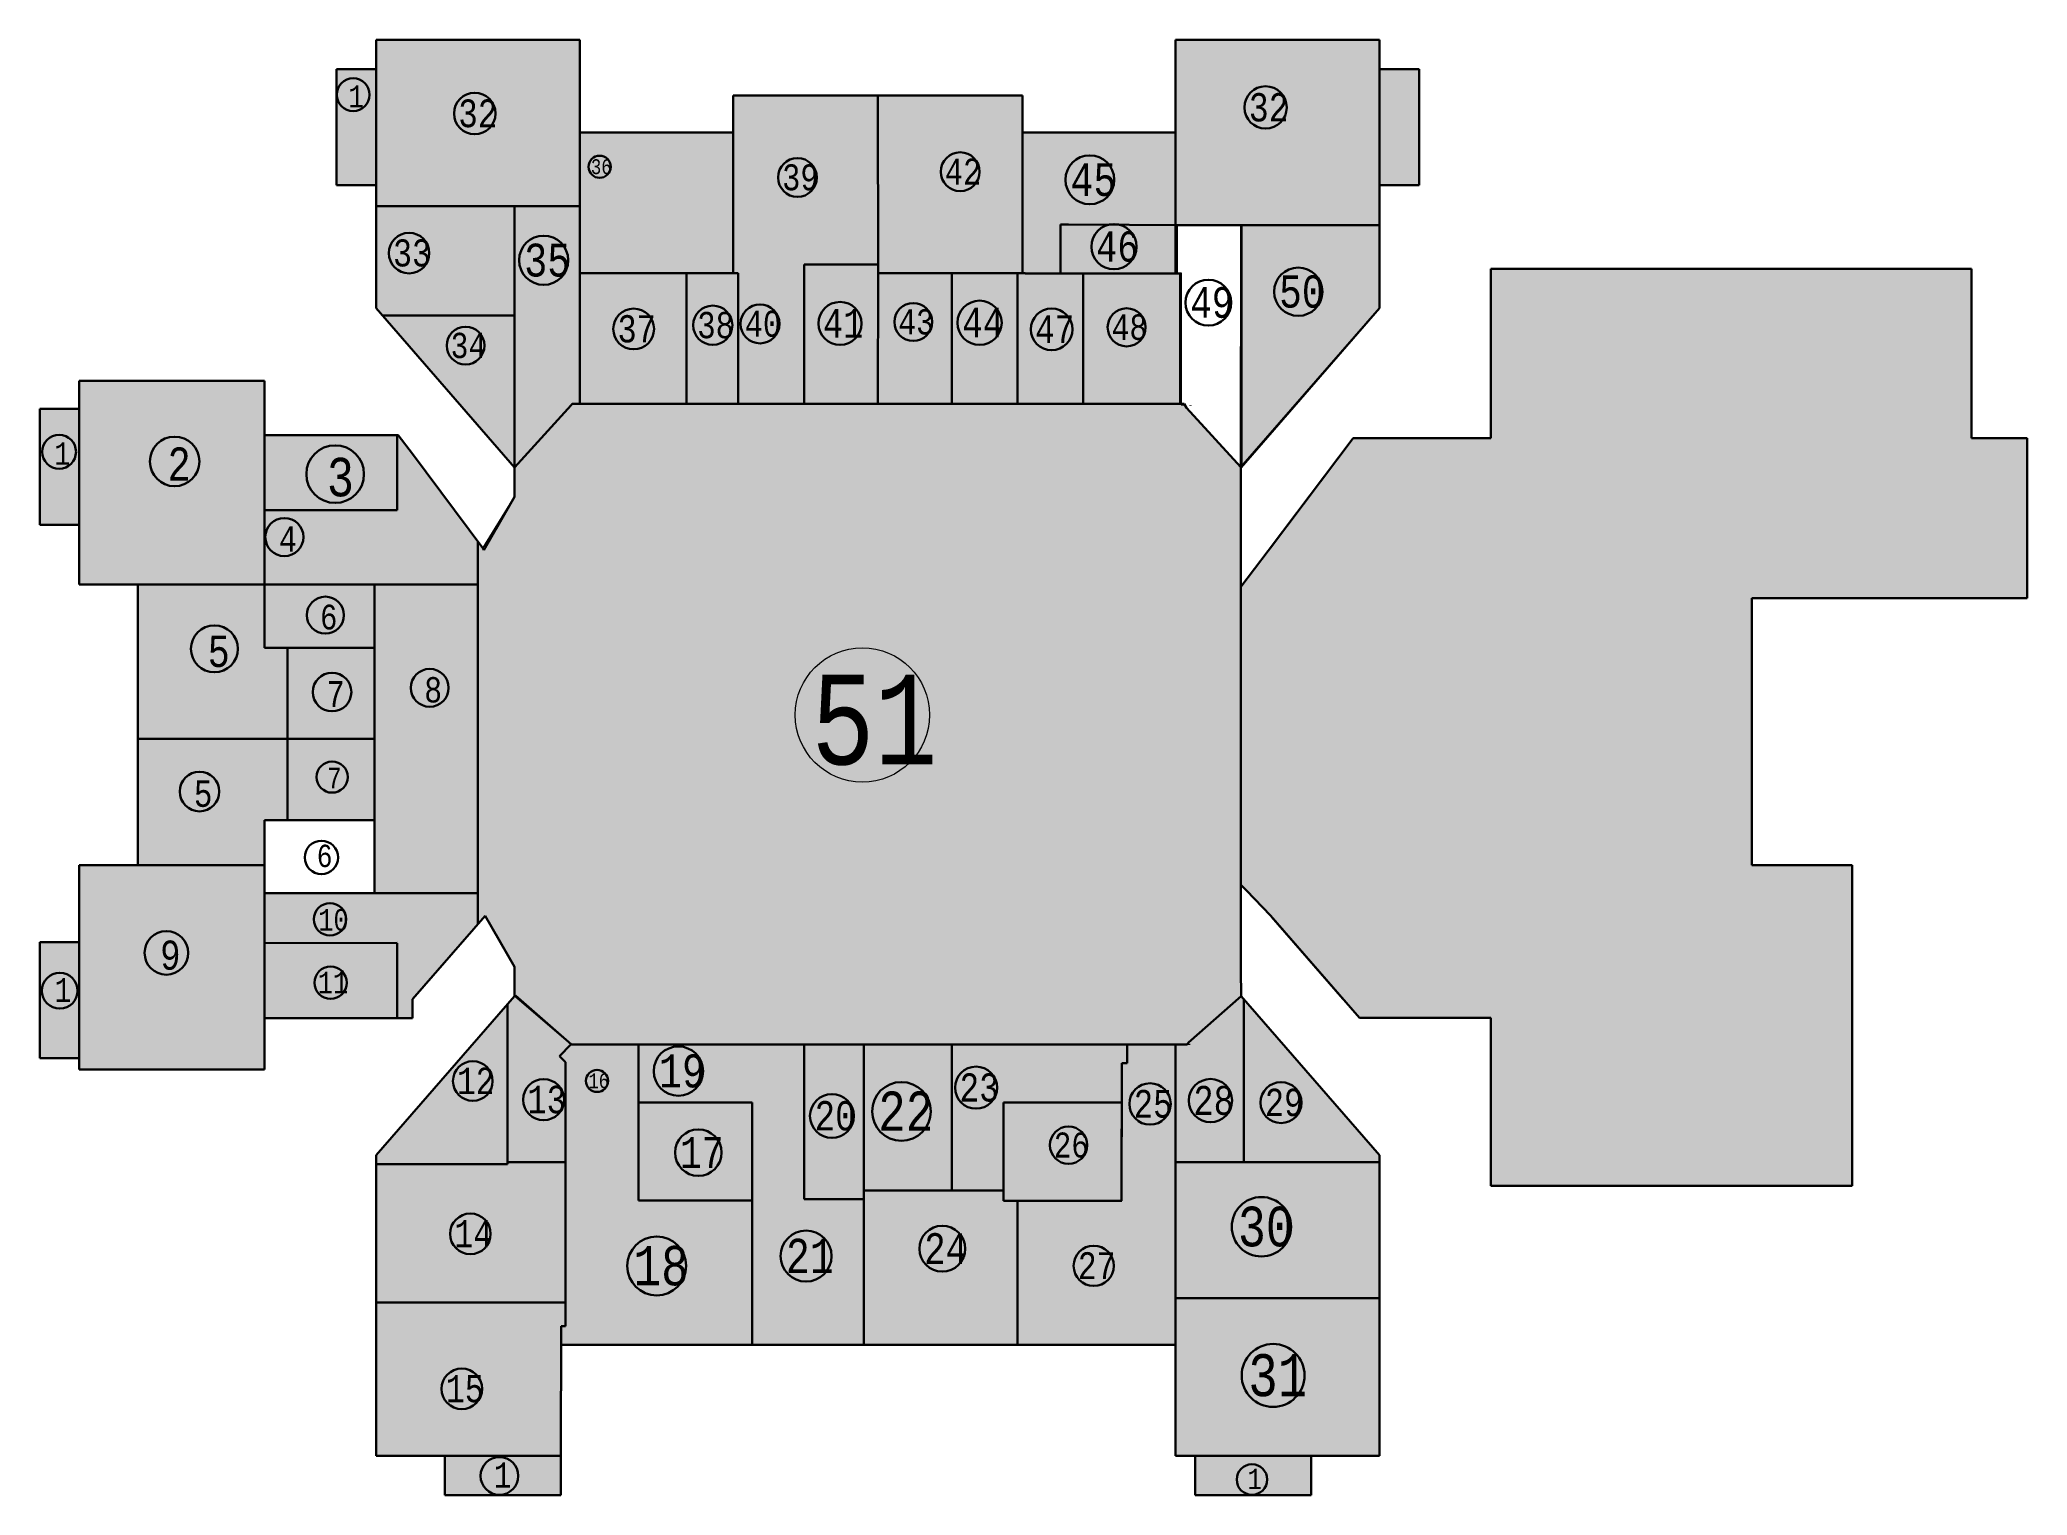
# Model space of a CAD drawing. Header units: millimetres. Extents: x -689206 to 4969298, y -1019800 to 703299.
# Drawn here: x 1683049 to 1736870, y -690776 to -651384 of the extents above; entities that cross this region are included whole.
import ezdxf

# ---------------------------------------------------------------- set-up
doc = ezdxf.new("R2010")
doc.units = ezdxf.units.MM
doc.linetypes.add('JIS_02_4.0', pattern=[5.5, 4, -1.5])
for name, color, linetype, lineweight in [('б', 231, 'Continuous', 30), ('БАЛКОН', 7, 'Continuous', 20), ('несущие', 7, 'Continuous', 30), ('ОКНА', 250, 'Continuous', 20), ('ПЕРЕГОРОДКИ', 252, 'Continuous', 9), ('РАЗМЕРЫ', 7, 'Continuous', 9), ('сваи', 7, 'JIS_02_4.0', 30), ('стены', 7, 'Continuous', 20)]:
    doc.layers.add(name, color=color, linetype=linetype, lineweight=lineweight)
doc.layers.add('четотам', color=7, linetype='Continuous')
doc.styles.add('Аннотативный', font='isocteur.ttf', dxfattribs={"width": 0.7, "height": 250})
pattern_1 = [(0, (387553.2644, 0), (0, 6.985), [5.08, -1.905]), (90, (387553.2644, 0), (-6.985, 4e-16), [5.08, -1.905])]

msp = doc.modelspace()

# ---------------------------------------------------------------- texts
at = {"layer": 'РАЗМЕРЫ', "lineweight": 30, "ltscale": 150, "attachment_point": 1, "style": 'Аннотативный'}
for s, insert, char_height, width in [('1', (1691409.1, -652618.9), 594.3, 2163.271), ('32', (1715790.6, -652828), 765.75, 2787.331), ('32', (1694384.4, -652999.2), 750.22, 2730.799), ('36', (1697973.6, -654618.8), 401.1, 1460), ('39', (1703153.2, -654755.8), 701.44, 2553.258), ('42', (1707558.9, -654599.7), 701.44, 2553.258), ('45', (1710962.3, -654726.8), 883.64, 3216.446), ('46', (1711654.1, -656569.2), 818.57, 2979.577), ('33', (1692616.2, -656786.9), 732.27, 2665.468), ('35', (1696168.6, -656901.9), 889.04, 3236.098), ('49', (1714205.8, -658078.8), 829.22, 3018.359), ('50', (1716612.4, -657760.5), 872.82, 3177.06), ('38', (1700853.6, -658750.9), 709.75, 2583.493), ('40', (1702137.7, -658717.1), 704.27, 2563.542), ('41', (1704259.7, -658666.5), 778.79, 2834.807), ('43', (1706299.1, -658675.4), 684.96, 2493.24), ('44', (1708027.2, -658637.7), 799.12, 2908.807), ('37', (1698696.2, -658838.1), 736.76, 2681.811), ('47', (1710004.5, -658840.3), 753.38, 2742.296), ('48', (1712074.9, -658818.1), 688.32, 2505.481), ('34', (1694176.8, -659315.3), 683.48, 2487.861), ('1', (1683442.2, -662275.7), 612.2, 2228.383), ('2', (1686509.4, -662417.5), 895.5, 3259.49), ('3', (1690826, -662698.7), 1042, 3792.742), ('4', (1689525.8, -664551.4), 689.3, 2509.109), ('6', (1690639.9, -666673), 669.7, 2437.66), ('5', (1687597.9, -667509.6), 849.2, 3090.923), ('7', (1690815.3, -668742), 698.2, 2541.314), ('8', (1693462.5, -668633.7), 685.8, 2496.449), ('7', (1690830.6, -671083.1), 564.6, 2055.096), ('5', (1687222.5, -671427.5), 716.6, 2608.605), ('6', (1690551.7, -673169), 604.6, 2200.801), ('10', (1690593, -674910.4), 585.09, 2129.731), ('9', (1686309.1, -675764.1), 788.1, 2868.613), ('1', (1683448.7, -676775.6), 647.2, 2355.731), ('11', (1690579.1, -676609), 585.09, 2129.731), ('12', (1694351.3, -679201.6), 717.67, 2612.323), ('19', (1699815.6, -678845), 892.65, 3249.235), ('13', (1696254, -679693.6), 744.67, 2710.588), ('16', (1697903.6, -679358.8), 401.1, 1460), ('23', (1707954.6, -679358.8), 761.16, 2770.629), ('28', (1714288.2, -679698.9), 782.27, 2847.467), ('20', (1704030.9, -680108.9), 793.03, 2886.612), ('22', (1705754.3, -679849.4), 1061.87, 3865.19), ('25', (1712672.8, -679806.7), 748.6, 2724.887), ('29', (1716223.6, -679773.2), 741.46, 2698.92), ('17', (1700386.2, -681078.3), 840.16, 3058.17), ('26', (1710508.9, -680959.3), 675.97, 2460.514), ('30', (1715496.2, -682965.7), 1074.89, 3912.608), ('14', (1694275.5, -683330.3), 733.99, 2671.708), ('18', (1699127.3, -684029), 1065.8, 3879.503), ('21', (1703254.9, -683835.9), 922.33, 3357.294), ('24', (1706998.2, -683684), 829.97, 3021.105), ('27', (1711159.2, -684199.3), 728.33, 2651.119), ('31', (1715775.3, -686957.5), 1137.58, 4140.785), ('15', (1694044.2, -687524.4), 733.99, 2671.708), ('1', (1695347, -689889.7), 683.2, 2486.972), ('1', (1715754.1, -690057.1), 552.7, 2012)]:
    msp.add_mtext(s, dxfattribs=dict(at, insert=insert, char_height=char_height, width=width))
at = {"layer": 'РАЗМЕРЫ', "lineweight": 13, "ltscale": 150, "insert": (1703944.8, -668566.4), "char_height": 2431.7, "width": 8851.374, "attachment_point": 1, "style": 'Аннотативный'}
msp.add_mtext('51', dxfattribs=at)

# ---------------------------------------------------------------- hatches: boundary and pattern name
at = {"layer": 'РАЗМЕРЫ', "lineweight": 20, "ltscale": 35, "true_color": 0xcd6928}
h = msp.add_hatch(color=32, dxfattribs=at)
h.dxf.hatch_style = 1
h.paths.add_polyline_path([(1697678.7, -651383.8), (1697168.7, -651383.8), (1692158.6, -651383.8), (1692158.6, -655322.8), (1692158.6, -655891.8), (1696116.7, -655891.8), (1697678.7, -655891.8)])
at = {"layer": 'РАЗМЕРЫ', "lineweight": 20, "ltscale": 35, "true_color": 0xeba3dc}
h = msp.add_hatch(color=221, dxfattribs=at)
h.dxf.hatch_style = 1
h.paths.add_polyline_path([(1719328.7, -652942.9), (1719328.7, -651383.8), (1714318.7, -651383.8), (1713800.7, -651383.8), (1713805.5, -656399.4), (1719328.7, -656401.8)])
at = {"layer": 'РАЗМЕРЫ', "lineweight": 20, "ltscale": 35, "true_color": 0xfecc66}
h = msp.add_hatch(color=31, dxfattribs=at)
h.dxf.hatch_style = 1
h.paths.add_polyline_path([(1697156.7, -689705.9), (1696867.7, -689705.9), (1694016.7, -689705.9), (1694016.7, -690775.9), (1697156.7, -690775.9)])
h.paths.add_polyline_path([(1717479, -689705.9), (1714339, -689705.9), (1714339, -690775.9), (1717479, -690775.9)])
h.paths.add_polyline_path([(1692158.6, -652182.8), (1691088.6, -652182.8), (1691088.6, -655322.8), (1692158.6, -655322.8)])
h.paths.add_polyline_path([(1720398.7, -652252.8), (1720398.7, -652182.8), (1719328.7, -652182.8), (1719328.7, -652942.9), (1719328.7, -655322.8), (1720328.7, -655322.8), (1720398.7, -655322.8)])
at = {"layer": 'РАЗМЕРЫ', "lineweight": 20, "ltscale": 35, "true_color": 0x2776bb}
h = msp.add_hatch(color=152, dxfattribs=at)
h.dxf.hatch_style = 1
h.paths.add_polyline_path([(1705743.7, -652891.8), (1702338.7, -652891.8), (1701828.7, -652891.8), (1701828.7, -653891.8), (1701828.7, -657701.8), (1701958.7, -657701.8), (1701958.7, -660081.8), (1701958.7, -661241.3), (1703748.7, -661241.3), (1703748.7, -657584.5), (1703748.7, -657461.8), (1705748.4, -657461.8)])
at = {"layer": 'РАЗМЕРЫ', "lineweight": 20, "ltscale": 35, "true_color": 0x106c9e}
h = msp.add_hatch(color=144, dxfattribs=at)
h.dxf.hatch_style = 1
h.paths.add_polyline_path([(1707743.7, -657701.8), (1709658.7, -657701.8), (1709658.7, -654401.8), (1709658.7, -652891.8), (1709148.7, -652891.8), (1705743.7, -652891.8), (1705748.7, -657701.8)])
at = {"layer": 'РАЗМЕРЫ', "lineweight": 20, "ltscale": 35, "true_color": 0xadddf7}
h = msp.add_hatch(color=141, dxfattribs=at)
h.dxf.hatch_style = 1
h.paths.add_polyline_path([(1701828.7, -653891.8), (1697678.7, -653891.8), (1697678.7, -657701.8), (1700685.1, -657701.8), (1701678.7, -657701.8), (1701828.7, -657701.8)])
at = {"layer": 'РАЗМЕРЫ', "lineweight": 20, "ltscale": 35, "true_color": 0x651540}
h = msp.add_hatch(color=229, dxfattribs=at)
h.dxf.hatch_style = 1
h.paths.add_polyline_path([(1713803.1, -653891.8), (1709658.7, -653891.8), (1709658.7, -654401.8), (1709658.7, -657701.8), (1709732.7, -657701.8), (1710688.7, -657702.7), (1710688.6, -656382), (1710910.6, -656381.8), (1713805.5, -656399.4)])
at = {"layer": 'РАЗМЕРЫ', "lineweight": 20, "ltscale": 35, "true_color": 0xf4ee51}
h = msp.add_hatch(color=41, dxfattribs=at)
h.dxf.hatch_style = 1
h.paths.add_polyline_path([(1695908.6, -655891.8), (1692158.6, -655891.8), (1692158.6, -658613.9), (1692158.6, -658651.3), (1692328.9, -658846.8), (1695908.6, -658846.8), (1695908.6, -658224.6)])
at = {"layer": 'РАЗМЕРЫ', "lineweight": 20, "ltscale": 35, "true_color": 0xedee99}
h = msp.add_hatch(color=61, dxfattribs=at)
h.dxf.hatch_style = 1
h.paths.add_polyline_path([(1697678.7, -655891.8), (1696116.7, -655891.8), (1695908.6, -655891.8), (1695908.6, -662956.8), (1697435.5, -661276.3), (1697463.1, -661241.3), (1697678.7, -661241.3)])
at = {"layer": 'РАЗМЕРЫ', "lineweight": 20, "ltscale": 35, "true_color": 0x105689}
h = msp.add_hatch(color=146, dxfattribs=at)
h.dxf.hatch_style = 1
h.paths.add_polyline_path([(1713805.5, -656399.4), (1710910.6, -656381.8), (1710688.6, -656382), (1710688.7, -657705.6), (1713806.7, -657705.6)])
at = {"layer": 'РАЗМЕРЫ', "lineweight": 20, "ltscale": 35, "true_color": 0x727430}
h = msp.add_hatch(color=67, dxfattribs=at)
h.dxf.hatch_style = 1
h.paths.add_polyline_path([(1715578.7, -656400.2), (1715578.4, -662953.5), (1719328.7, -658647.7), (1719328.7, -658459.9), (1719328.7, -656401.8)])
at = {"layer": 'РАЗМЕРЫ', "lineweight": 20, "ltscale": 35, "true_color": 0xb6fbad}
h = msp.add_hatch(color=71, dxfattribs=at)
h.dxf.hatch_style = 1
h.paths.add_polyline_path([(1705748.7, -657701.8), (1705748.4, -657461.8), (1703748.7, -657461.8), (1703748.7, -657971.6), (1703748.7, -661241.3), (1705743.7, -661241.3)])
at = {"layer": 'РАЗМЕРЫ', "lineweight": 20, "ltscale": 35, "true_color": 0xf7d9e9}
h = msp.add_hatch(color=254, dxfattribs=at)
h.dxf.hatch_style = 1
h.paths.add_polyline_path([(1729408.5, -666500.6), (1732130.6, -666500.6), (1734849.8, -666500.6), (1735359.8, -666500.6), (1736869.8, -666500.6), (1736869.8, -662163.4), (1735359.8, -662163.4), (1735359.8, -657583.8), (1732130.6, -657583.8), (1722347.6, -657583.8), (1722347.6, -660610.6), (1722347.7, -662163.4), (1718792.7, -662163.4), (1718613.7, -662163.4), (1716315.4, -665214.6), (1715578.4, -666193), (1715578.4, -674259.6), (1715724, -674411), (1716385.1, -675098.5), (1718792.7, -677857.7), (1722347.7, -677857.7), (1722347.7, -679610.6), (1722347.7, -682403.8), (1732130.6, -682403.8), (1732130.6, -673720.6), (1729408.5, -673720.6)])
at = {"layer": 'РАЗМЕРЫ', "lineweight": 20, "ltscale": 35, "true_color": 0x349d69}
h = msp.add_hatch(color=115, dxfattribs=at)
h.dxf.hatch_style = 1
h.paths.add_polyline_path([(1700558.7, -657701.8), (1697678.7, -657701.8), (1697678.7, -661241.3), (1700558.7, -661241.3)])
at = {"layer": 'РАЗМЕРЫ', "lineweight": 20, "ltscale": 35, "true_color": 0xc7c8ca}
h = msp.add_hatch(color=9, dxfattribs=at)
h.dxf.hatch_style = 1
h.paths.add_polyline_path([(1701958.7, -657701.8), (1701678.7, -657701.8), (1700685.1, -657701.8), (1700558.7, -657701.8), (1700558.7, -661241.3), (1701958.7, -661241.3), (1701958.7, -660081.8)])
at = {"layer": 'РАЗМЕРЫ', "lineweight": 20, "ltscale": 35, "true_color": 0x756496}
h = msp.add_hatch(color=195, dxfattribs=at)
h.dxf.hatch_style = 1
h.paths.add_polyline_path([(1713928.7, -657705.6), (1711308.7, -657705.6), (1711308.7, -659701.8), (1711308.7, -660081.8), (1711308.7, -661241.3), (1713728.1, -661241.3), (1713928.7, -661241.3)])
h.paths.add_polyline_path([(1709525.8, -682803.9), (1709144.4, -682803.6), (1709144.7, -682525.8), (1705368.7, -682525.8), (1705368.7, -682645.8), (1705368.7, -686705.9), (1709522.8, -686705.9)])
at = {"layer": 'РАЗМЕРЫ', "lineweight": 20, "ltscale": 35, "true_color": 0xf26722}
h = msp.add_hatch(color=30, dxfattribs=at)
h.dxf.hatch_style = 1
h.paths.add_polyline_path([(1707743.7, -657701.8), (1705748.7, -657701.8), (1705743.7, -661241.3), (1707743.7, -661241.3)])
at = {"layer": 'РАЗМЕРЫ', "lineweight": 20, "ltscale": 35, "true_color": 0xcecce6}
h = msp.add_hatch(color=254, dxfattribs=at)
h.dxf.hatch_style = 1
h.paths.add_polyline_path([(1707743.7, -661241.3), (1709528.7, -661241.3), (1709528.7, -660081.8), (1709528.7, -657701.8), (1707743.7, -657701.8)])
at = {"layer": 'РАЗМЕРЫ', "lineweight": 20, "ltscale": 35, "true_color": 0x939598}
h = msp.add_hatch(color=252, dxfattribs=at)
h.dxf.hatch_style = 1
h.paths.add_polyline_path([(1711308.7, -659701.8), (1711308.7, -657705.6), (1709732.7, -657705.6), (1709658.7, -657701.8), (1709528.7, -657701.8), (1709528.7, -660081.8), (1709528.7, -661241.3), (1710496.6, -661241.3), (1711308.7, -661241.3), (1711308.7, -660081.8)])
at = {"layer": 'РАЗМЕРЫ', "lineweight": 20, "ltscale": 35, "true_color": 0x999b37}
h = msp.add_hatch(color=55, dxfattribs=at)
h.dxf.hatch_style = 1
h.paths.add_polyline_path([(1695908.6, -658846.8), (1692328.9, -658846.8), (1695908.6, -662956.8)])
at = {"layer": 'РАЗМЕРЫ', "lineweight": 20, "ltscale": 35}
h = msp.add_hatch(color=8, dxfattribs=at)
h.dxf.hatch_style = 1
h.paths.add_polyline_path([(1689139.3, -662083.8), (1689139.3, -660613.8), (1688629.3, -660613.8), (1684119.3, -660613.8), (1684119.3, -661443.6), (1684119.3, -662053.1), (1684119.3, -666123.8), (1687830.3, -666123.8), (1688629.3, -666123.8), (1689139.3, -666123.8)])
at = {"layer": 'РАЗМЕРЫ', "lineweight": 20, "ltscale": 35, "true_color": 0xfecc66}
h = msp.add_hatch(color=31, dxfattribs=at)
h.dxf.hatch_style = 1
h.paths.add_polyline_path([(1684119.3, -675806.6), (1683049.3, -675806.6), (1683049.3, -678946.6), (1684119.3, -678946.6)])
h.paths.add_polyline_path([(1684119.3, -662053.1), (1684119.3, -661373.6), (1683049.3, -661373.6), (1683049.3, -664513.6), (1684119.3, -664513.6)])
at = {"layer": 'РАЗМЕРЫ', "lineweight": 20, "ltscale": 35, "true_color": 0xf1eb1f}
h = msp.add_hatch(dxfattribs=at)
h.set_pattern_fill('ANGLE', color=2)
h.set_pattern_definition(pattern_1)
h.paths.add_polyline_path([(1715578.4, -674259.6), (1715578.4, -663753.5), (1715578.4, -662953.5), (1714100.4, -661341.7), (1714042.5, -661241.3), (1714028.7, -661241.3), (1713928.7, -661241.3), (1713728.1, -661241.3), (1710514, -661241.3), (1710496.6, -661241.3), (1707743.7, -661241.3), (1701958.7, -661241.3), (1697463.1, -661241.3), (1697435.5, -661276.3), (1695908.6, -662956.8), (1695908.6, -663756.8), (1695111.7, -665137.1), (1695078.6, -665194.4), (1695043.9, -665147.7), (1694908.6, -664965.7), (1694908.6, -675323.3), (1695111.7, -675090.6), (1695908.6, -676470.9), (1695908.6, -677270.9), (1695908.6, -677270.9), (1692158.6, -681576.3), (1692158.6, -681893.8), (1692158.6, -685560.3), (1697288.7, -685560.3), (1697288.7, -686195.9), (1697168.7, -686195.9), (1697168.7, -686705.9), (1702338.7, -686705.9), (1702338.7, -682797.3), (1699258.7, -682797.3), (1699258.7, -678575.8), (1699921.8, -678575.8), (1703667.1, -678575.8), (1704348.4, -678575.8), (1710428.4, -678575.8), (1710969.1, -678575.8), (1712499.4, -678575.8), (1714119.5, -678575.8), (1714158.2, -678527.2), (1715578.7, -677270.9), (1715578.4, -676559.2)], flags=17)
h.paths.add_polyline_path([(1697441.8, -678566.4), (1697432.6, -678575.8), (1697452.7, -678575.8)], flags=0)
h.paths.add_polyline_path([(1715578.4, -663753.5), (1715578.4, -662953.5), (1714100.4, -661341.7), (1714042.5, -661241.3), (1713928.7, -661241.3), (1710496.6, -661241.3), (1707743.7, -661241.3), (1701958.7, -661241.3), (1697463.1, -661241.3), (1697435.5, -661276.3), (1695908.6, -662956.8), (1695908.6, -663756.8), (1695408.6, -664622.8), (1695111.7, -665137.1), (1695078.6, -665194.4), (1695043.9, -665147.7), (1694908.6, -664965.7), (1694908.6, -675323.3), (1695111.7, -675090.6), (1695908.6, -676470.9), (1695908.6, -677270.9), (1695908.6, -677270.9), (1692158.6, -681576.3), (1692158.6, -682807.7), (1692158.6, -685560.3), (1697288.7, -685560.3), (1697288.7, -686195.9), (1697168.7, -686195.9), (1697168.7, -686705.9), (1702338.7, -686705.9), (1702338.7, -682797.3), (1699258.7, -682797.3), (1699258.7, -682423.6), (1699258.7, -678575.8), (1699921.8, -678575.8), (1703667.1, -678575.8), (1704348.4, -678575.8), (1710428.4, -678575.8), (1710969.1, -678575.8), (1712499.4, -678575.8), (1714119.5, -678575.8), (1714158.2, -678527.2), (1715578.7, -677270.9), (1715578.4, -676559.2), (1715578.4, -674259.6)], flags=17)
at = {"layer": 'РАЗМЕРЫ', "lineweight": 20, "ltscale": 35, "true_color": 0xf7f281}
h = msp.add_hatch(dxfattribs=at)
h.set_pattern_fill('ANGLE', color=51)
h.set_pattern_definition(pattern_1)
h.paths.add_polyline_path([(1715578.4, -663753.5), (1715578.4, -662953.5), (1714100.4, -661341.7), (1714042.5, -661241.3), (1714028.7, -661241.3), (1713928.7, -661241.3), (1713728.1, -661241.3), (1710514, -661241.3), (1710496.6, -661241.3), (1707743.7, -661241.3), (1701958.7, -661241.3), (1697463.1, -661241.3), (1697435.5, -661276.3), (1695908.6, -662956.8), (1695908.6, -663756.8), (1695111.7, -665137.1), (1695078.6, -665194.4), (1695043.9, -665147.7), (1694908.6, -664965.7), (1694908.6, -675323.3), (1695111.7, -675090.6), (1695908.6, -676470.9), (1695908.6, -677270.9), (1697432.6, -678575.8), (1697452.7, -678575.8), (1697787.7, -678575.8), (1699921.8, -678575.8), (1703667.1, -678575.8), (1704348.4, -678575.8), (1710428.4, -678575.8), (1710969.1, -678575.8), (1712499.4, -678575.8), (1714119.5, -678575.8), (1714158.2, -678527.2), (1715578.7, -677270.9), (1715578.4, -676559.2), (1715578.4, -674259.6)])
at = {"layer": 'РАЗМЕРЫ', "lineweight": 20, "ltscale": 35, "true_color": 0xddb3d4}
h = msp.add_hatch(color=254, dxfattribs=at)
h.dxf.hatch_style = 1
h.paths.add_polyline_path([(1694908.6, -664965.7), (1693145.7, -662593.8), (1692749.3, -662083.8), (1692729.3, -662083.8), (1692729.3, -664113.8), (1691911.1, -664113.8), (1689139.3, -664112.5), (1689139.3, -666123.8), (1692118.6, -666123.8), (1692953.6, -666123.8), (1694908.6, -666123.8)])
h.paths.add_polyline_path([(1694908.6, -674483.8), (1689139.3, -674483.8), (1689139.3, -674758), (1689139.3, -675831), (1692726.6, -675827.5), (1692728.6, -677861), (1693139.3, -677861), (1693139.3, -677351), (1694908.6, -675323.3)])
at = {"layer": 'РАЗМЕРЫ', "lineweight": 20, "ltscale": 35, "true_color": 0xf7abae}
h = msp.add_hatch(dxfattribs=at)
h.set_pattern_fill('ANGLE', color=241)
h.set_pattern_definition(pattern_1)
h.paths.add_polyline_path([(1692729.3, -662083.8), (1689139.3, -662083.8), (1689139.3, -664112.5), (1692729.3, -664113.8)])
at = {"layer": 'РАЗМЕРЫ', "lineweight": 20, "ltscale": 35, "true_color": 0xfeeab9}
h = msp.add_hatch(color=254, dxfattribs=at)
h.dxf.hatch_style = 1
h.paths.add_polyline_path([(1689139.3, -662083.8), (1689139.3, -664112.5), (1692729.3, -664113.8), (1692729.3, -662083.8)])
at = {"layer": 'РАЗМЕРЫ', "lineweight": 20, "ltscale": 35, "true_color": 0x105689}
h = msp.add_hatch(color=146, dxfattribs=at)
h.dxf.hatch_style = 1
h.paths.add_polyline_path([(1689758.6, -668404.8), (1689758.6, -668123.8), (1689758.6, -667843.8), (1689139.3, -667843.8), (1689139.3, -666123.8), (1688629.3, -666123.8), (1687831.6, -666123.8), (1685708.6, -666123.8), (1685708.6, -670303.8), (1689758.6, -670303.8)])
at = {"layer": 'РАЗМЕРЫ', "lineweight": 20, "ltscale": 35, "true_color": 0x5e67af}
h = msp.add_hatch(color=165, dxfattribs=at)
h.dxf.hatch_style = 1
h.paths.add_polyline_path([(1689139.3, -666123.8), (1689139.3, -667843.8), (1692118.6, -667843.8), (1692118.6, -666123.8)])
at = {"layer": 'РАЗМЕРЫ', "lineweight": 20, "ltscale": 35, "true_color": 0xf27172}
h = msp.add_hatch(color=11, dxfattribs=at)
h.dxf.hatch_style = 1
h.paths.add_polyline_path([(1694908.6, -666123.8), (1692953.6, -666123.8), (1692118.6, -666123.8), (1692118.6, -668423.8), (1692118.6, -670603.8), (1692118.6, -674483.8), (1694908.6, -674483.8)])
at = {"layer": 'РАЗМЕРЫ', "lineweight": 20, "ltscale": 35, "true_color": 0xadddf7}
h = msp.add_hatch(dxfattribs=at)
h.set_pattern_fill('ANGLE', color=141)
h.set_pattern_definition(pattern_1)
h.paths.add_polyline_path([(1692118.6, -668423.8), (1692118.6, -667843.8), (1689758.6, -667843.8), (1689758.6, -668404.8), (1689758.6, -670303.8), (1692118.6, -670303.8)])
at = {"layer": 'РАЗМЕРЫ', "lineweight": 20, "ltscale": 35, "true_color": 0x139b48}
h = msp.add_hatch(color=114, dxfattribs=at)
h.dxf.hatch_style = 1
h.paths.add_polyline_path([(1692118.6, -668423.8), (1692118.6, -667843.8), (1689758.6, -667843.8), (1689758.6, -668404.8), (1689758.6, -670303.8), (1692118.6, -670303.8)])
at = {"layer": 'РАЗМЕРЫ', "lineweight": 20, "ltscale": 35, "true_color": 0xf8991e}
h = msp.add_hatch(color=30, dxfattribs=at)
h.dxf.hatch_style = 1
h.paths.add_polyline_path([(1689758.6, -670303.8), (1685708.6, -670303.8), (1685708.6, -673723.8), (1687831.6, -673723.8), (1689138.6, -673723.8), (1689138.6, -672503.8), (1689758.6, -672503.8), (1689758.6, -670883.8)])
at = {"layer": 'РАЗМЕРЫ', "lineweight": 20, "ltscale": 35, "true_color": 0xafd9aa}
h = msp.add_hatch(dxfattribs=at)
h.set_pattern_fill('ANGLE', color=9)
h.set_pattern_definition(pattern_1)
h.paths.add_polyline_path([(1692118.6, -670604.1), (1692118.6, -670303.8), (1689758.6, -670303.8), (1689758.6, -670883.8), (1689758.6, -672503.8), (1692118.6, -672503.8)])
at = {"layer": 'РАЗМЕРЫ', "lineweight": 20, "ltscale": 35, "true_color": 0x9898cc}
h = msp.add_hatch(color=253, dxfattribs=at)
h.dxf.hatch_style = 1
h.paths.add_polyline_path([(1692118.6, -670604.1), (1692118.6, -670303.8), (1689758.6, -670303.8), (1689758.6, -670883.8), (1689758.6, -672503.8), (1692118.6, -672503.8)])
at = {"layer": 'РАЗМЕРЫ', "lineweight": 20, "ltscale": 35}
h = msp.add_hatch(color=9, dxfattribs=at)
h.dxf.hatch_style = 1
h.paths.add_polyline_path([(1689139.3, -675951), (1689139.3, -674758), (1689139.3, -674103.8), (1689139.3, -673723.8), (1687831.6, -673723.8), (1685708.6, -673723.8), (1684119.3, -673723.8), (1684119.3, -674103.8), (1684119.3, -678945.8), (1684119.3, -679255.8), (1689139.3, -679255.8), (1689139.3, -677351)])
at = {"layer": 'РАЗМЕРЫ', "lineweight": 20, "ltscale": 35, "true_color": 0xfeeab9}
h = msp.add_hatch(dxfattribs=at)
h.set_pattern_fill('ANGLE', color=254)
h.set_pattern_definition(pattern_1)
h.paths.add_polyline_path([(1692726.6, -675827.5), (1689139.3, -675831), (1689139.3, -676071.6), (1689139.3, -677351), (1689139.3, -677861), (1692728.6, -677861)])
at = {"layer": 'РАЗМЕРЫ', "lineweight": 20, "ltscale": 35, "true_color": 0x58ba48}
h = msp.add_hatch(color=85, dxfattribs=at)
h.dxf.hatch_style = 1
h.paths.add_polyline_path([(1692726.6, -675827.5), (1689139.3, -675831), (1689139.3, -676071.6), (1689139.3, -677351), (1689139.3, -677861), (1692728.6, -677861)])
at = {"layer": 'РАЗМЕРЫ', "lineweight": 20, "ltscale": 35, "true_color": 0xd7ebd2}
h = msp.add_hatch(color=254, dxfattribs=at)
h.dxf.hatch_style = 1
h.paths.add_polyline_path([(1692726.6, -675827.5), (1689139.3, -675831), (1689139.3, -676071.6), (1689139.3, -677351), (1689139.3, -677861), (1692728.6, -677861)])
at = {"layer": 'РАЗМЕРЫ', "lineweight": 20, "ltscale": 35}
h = msp.add_hatch(color=4, dxfattribs=at)
h.dxf.hatch_style = 1
h.paths.add_polyline_path([(1695715.3, -677492.7), (1692158.6, -681576.3), (1692158.6, -681819.8), (1695715.3, -681819.8)])
h = msp.add_hatch(color=1, dxfattribs=at)
h.dxf.hatch_style = 1
h.paths.add_polyline_path([(1697288.7, -679055.3), (1697123.6, -678895.8), (1697432.6, -678575.8), (1695908.6, -677270.9), (1695715.3, -677492.7), (1695715.3, -681759.8), (1697288.7, -681759.8)])
at = {"layer": 'РАЗМЕРЫ', "lineweight": 20, "ltscale": 35, "true_color": 0x58ba48}
h = msp.add_hatch(color=85, dxfattribs=at)
h.dxf.hatch_style = 1
h.paths.add_polyline_path([(1707743.7, -678575.8), (1705368.7, -678575.8), (1705368.7, -682525.8), (1707743.7, -682525.8)])
h.paths.add_polyline_path([(1715651.7, -677354.6), (1715578.7, -677270.9), (1714158.2, -678527.2), (1714119.5, -678575.8), (1713808.7, -678575.8), (1713808.7, -681759.8), (1715651.7, -681759.8), (1715651.7, -679961.8)])
at = {"layer": 'РАЗМЕРЫ', "lineweight": 20, "ltscale": 35}
h = msp.add_hatch(color=171, dxfattribs=at)
h.dxf.hatch_style = 1
h.paths.add_polyline_path([(1715651.7, -677354.6), (1715651.7, -679961.8), (1715651.7, -681759.8), (1719328.7, -681759.8), (1719328.7, -681576.3)])
at = {"layer": 'РАЗМЕРЫ', "lineweight": 20, "ltscale": 35, "true_color": 0xafe4c9}
h = msp.add_hatch(color=9, dxfattribs=at)
h.dxf.hatch_style = 1
h.paths.add_polyline_path([(1702338.7, -682797.3), (1699258.7, -682797.3), (1699258.7, -678575.8), (1697432.6, -678575.8), (1697123.6, -678895.8), (1697288.7, -679055.3), (1697288.7, -680721.3), (1697288.7, -681759.8), (1697288.7, -682145.8), (1697288.7, -685440.3), (1697288.7, -686195.9), (1697168.7, -686195.9), (1697168.7, -686705.9), (1702338.7, -686705.9)])
at = {"layer": 'РАЗМЕРЫ', "lineweight": 20, "ltscale": 35, "true_color": 0xddb3d4}
h = msp.add_hatch(color=254, dxfattribs=at)
h.dxf.hatch_style = 1
h.paths.add_polyline_path([(1705368.7, -682765.8), (1703748.7, -682765.8), (1703748.7, -682256), (1703748.7, -678575.8), (1699258.7, -678575.8), (1699258.7, -680143.4), (1702338.7, -680143.4), (1702338.7, -680145.8), (1702338.7, -686705.9), (1705368.7, -686705.9)])
at = {"layer": 'РАЗМЕРЫ', "lineweight": 20, "ltscale": 35, "true_color": 0xacc3ba}
h = msp.add_hatch(color=9, dxfattribs=at)
h.dxf.hatch_style = 1
h.paths.add_polyline_path([(1705368.7, -678575.8), (1703748.7, -678575.8), (1703748.7, -682256), (1703748.7, -682643.1), (1703748.7, -682765.8), (1705368.7, -682765.8), (1705368.7, -682645.8)])
at = {"layer": 'РАЗМЕРЫ', "lineweight": 20, "ltscale": 35, "true_color": 0x4b685d}
h = msp.add_hatch(color=251, dxfattribs=at)
h.dxf.hatch_style = 1
h.paths.add_polyline_path([(1712499.4, -678705.8), (1712499.4, -678575.8), (1707743.7, -678575.8), (1707743.7, -682525.8), (1709144.7, -682525.8), (1709146.5, -680143.4), (1712347.8, -680145.9), (1712348.7, -679085.8), (1712499.4, -679085.8)])
at = {"layer": 'РАЗМЕРЫ', "lineweight": 20, "ltscale": 35, "true_color": 0x2c8758}
h = msp.add_hatch(color=117, dxfattribs=at)
h.dxf.hatch_style = 1
h.paths.add_polyline_path([(1713808.7, -682145.8), (1713808.7, -678575.8), (1712499.4, -678575.8), (1712499.4, -678705.8), (1712499.4, -679085.8), (1712348.7, -679085.8), (1712345.9, -682614.8), (1712345.7, -682805.8), (1709525.8, -682803.9), (1709522.8, -686705.9), (1713808.7, -686705.9)])
at = {"layer": 'РАЗМЕРЫ', "lineweight": 20, "ltscale": 35, "true_color": 0xfeeab9}
h = msp.add_hatch(color=254, dxfattribs=at)
h.dxf.hatch_style = 1
h.paths.add_polyline_path([(1702338.7, -680143.4), (1699258.7, -680143.4), (1699258.7, -682797.3), (1702338.7, -682797.3)])
at = {"layer": 'РАЗМЕРЫ', "lineweight": 20, "ltscale": 35, "true_color": 0xfddd8b}
h = msp.add_hatch(color=41, dxfattribs=at)
h.dxf.hatch_style = 1
h.paths.add_polyline_path([(1712347.8, -680145.9), (1709146.5, -680143.4), (1709144.4, -682803.6), (1712345.7, -682805.8), (1712346, -682423.7), (1712346.4, -681979.5)])
at = {"layer": 'РАЗМЕРЫ', "lineweight": 20, "ltscale": 35, "true_color": 0xcd2027}
h = msp.add_hatch(color=242, dxfattribs=at)
h.dxf.hatch_style = 1
h.paths.add_polyline_path([(1697288.7, -682145.8), (1697288.7, -681759.8), (1695715.3, -681759.8), (1695715.3, -681819.8), (1692158.6, -681819.8), (1692158.6, -681893.8), (1692158.6, -685560.3), (1697288.7, -685560.3), (1697288.7, -685440.3)])
at = {"layer": 'РАЗМЕРЫ', "lineweight": 20, "ltscale": 35, "true_color": 0xddf4e8}
h = msp.add_hatch(color=254, dxfattribs=at)
h.dxf.hatch_style = 1
h.paths.add_polyline_path([(1713808.7, -681759.8), (1713808.7, -682145.8), (1713808.7, -685440.3), (1715120.7, -685440.3), (1719328.7, -685440.3), (1719328.7, -681759.8)])
at = {"layer": 'РАЗМЕРЫ', "lineweight": 20, "ltscale": 35, "true_color": 0x93278f}
h = msp.add_hatch(color=217, dxfattribs=at)
h.dxf.hatch_style = 1
h.paths.add_polyline_path([(1697168.7, -686195.9), (1697288.7, -686195.9), (1697288.7, -685560.3), (1692158.6, -685560.3), (1692158.6, -689705.9), (1696867.7, -689705.9), (1697156.7, -689705.9)])
at = {"layer": 'РАЗМЕРЫ', "lineweight": 20, "ltscale": 35}
h = msp.add_hatch(color=143, dxfattribs=at)
h.dxf.hatch_style = 1
h.paths.add_polyline_path([(1719328.7, -685440.3), (1714318.7, -685440.3), (1713808.7, -685440.3), (1713808.7, -689705.9), (1717479, -689705.9), (1719328.7, -689705.9)])

# ---------------------------------------------------------------- linework, layer by layer
at = {"layer": 'б', "color": 18, "linetype": 'ByBlock', "lineweight": 30, "true_color": 0x000000}
for p, q in [((1691088.6, -655322.8), (1691088.6, -652182.8)), ((1720398.7, -652182.8), (1719328.7, -652182.8)), ((1720398.7, -652252.8), (1720398.7, -652182.8)), ((1720398.7, -655322.8), (1720398.7, -652252.8)), ((1719328.7, -655322.8), (1720328.7, -655322.8)), ((1720328.7, -655322.8), (1720398.7, -655322.8)), ((1683049.3, -664513.6), (1683049.3, -661373.6)), ((1683049.3, -678946.6), (1683049.3, -675806.6)), ((1697156.7, -690775.9), (1694016.7, -690775.9)), ((1717479, -690775.9), (1714339, -690775.9))]:
    msp.add_line(p, q, dxfattribs=at)
at = {"layer": 'БАЛКОН', "lineweight": 30}
for p, q in [((1691088.6, -652182.8), (1692158.6, -652182.8)), ((1692158.6, -655322.8), (1691088.6, -655322.8)), ((1683049.3, -661373.6), (1684119.3, -661373.6)), ((1684119.3, -664513.6), (1683049.3, -664513.6)), ((1683049.3, -675806.6), (1684119.3, -675806.6)), ((1684119.3, -678946.6), (1683049.3, -678946.6)), ((1694016.7, -690775.9), (1694016.7, -689705.9)), ((1697156.7, -689705.9), (1697156.7, -690775.9)), ((1714339, -690775.9), (1714339, -689705.9)), ((1717479, -689705.9), (1717479, -690775.9))]:
    msp.add_line(p, q, dxfattribs=at)
at = {"layer": 'несущие', "lineweight": 30}
for p, q in [((1700558.7, -657701.8), (1700558.7, -661241.3)), ((1701958.7, -660081.8), (1701958.7, -661241.3)), ((1709528.7, -660081.8), (1709528.7, -661241.3)), ((1711308.7, -660081.8), (1711308.7, -661241.3)), ((1701958.7, -661241.3), (1697463.1, -661241.3)), ((1713728.1, -661241.3), (1710514, -661241.3)), ((1713928.7, -661241.3), (1713728.1, -661241.3)), ((1714028.7, -661241.3), (1713928.7, -661241.3)), ((1714212.9, -661278.5), (1714212.1, -661277.3)), ((1689139.3, -666123.8), (1689139.3, -662083.8)), ((1692751.2, -662086.3), (1692749.3, -662083.8)), ((1693145.7, -662593.8), (1692751.2, -662086.3)), ((1718613.7, -662163.4), (1716315.4, -665214.6)), ((1718613.7, -662163.4), (1716375.3, -665135.1)), ((1718792.7, -662163.4), (1718613.7, -662163.4)), ((1695043.9, -665147.7), (1693145.7, -662593.8)), ((1695043.9, -665147.7), (1695078.6, -665194.4)), ((1695078.6, -665194.4), (1695111.7, -665137.1)), ((1715578.4, -676559.2), (1715578.7, -677270.9))]:
    msp.add_line(p, q, dxfattribs=at)
at = {"layer": 'несущие', "linetype": 'ByBlock', "lineweight": 30}
msp.add_line((1719328.7, -686620.1), (1719328.7, -687670.1), dxfattribs=at)
at = {"layer": 'ОКНА', "lineweight": 30}
msp.add_line((1688629.3, -660613.8), (1684119.3, -660613.8), dxfattribs=at)
at = {"layer": 'ОКНА', "linetype": 'ByBlock', "lineweight": 30}
msp.add_line((1697168.7, -686705.9), (1713808.7, -686705.9), dxfattribs=at)
at = {"layer": 'ПЕРЕГОРОДКИ', "linetype": 'ByBlock', "lineweight": 30}
for p, q in [((1712347.1, -681079.5), (1712347.5, -680523.7)), ((1712346, -682423.7), (1712346.4, -681979.5)), ((1714339, -689705.9), (1714339, -690432.7))]:
    msp.add_line(p, q, dxfattribs=at)
at = {"layer": 'ПЕРЕГОРОДКИ', "lineweight": 30}
msp.add_line((1695715.3, -681819.8), (1692158.6, -681819.8), dxfattribs=at)
at = {"layer": 'РАЗМЕРЫ', "lineweight": 30}
for p, q in [((1692158.6, -655322.8), (1692158.6, -651383.8)), ((1697168.7, -651383.8), (1692158.6, -651383.8)), ((1714318.7, -651383.8), (1719328.7, -651383.8)), ((1719328.7, -652942.9), (1719328.7, -651383.8)), ((1709148.7, -652891.8), (1702338.7, -652891.8)), ((1719328.7, -658459.9), (1719328.7, -652942.9)), ((1697686.7, -653891.8), (1701828.7, -653891.8)), ((1709658.7, -653891.8), (1713800.7, -653891.8)), ((1692158.6, -658613.9), (1692158.6, -655322.8)), ((1684119.3, -662053.1), (1684119.3, -660613.8)), ((1684119.3, -666123.8), (1684119.3, -662053.1)), ((1685708.6, -673723.8), (1685708.6, -666123.8)), ((1716374.3, -675087.3), (1718791.7, -677857.7)), ((1716407.1, -675123.8), (1718791.7, -677856.6)), ((1722347.7, -677857.7), (1718791.7, -677857.7)), ((1684119.3, -679255.8), (1689139.3, -679255.8))]:
    msp.add_line(p, q, dxfattribs=at)
at = {"layer": 'РАЗМЕРЫ', "linetype": 'ByBlock', "lineweight": 30}
for p, q in [((1713800.7, -651383.8), (1713806.7, -657705.6)), ((1710910.6, -656381.8), (1710688.6, -656382)), ((1710688.7, -657706.7), (1710688.6, -656382)), ((1714198.7, -656401.8), (1710910.6, -656381.8)), ((1715578.7, -656401.8), (1715578.4, -662953.5)), ((1715578.7, -656401.8), (1715578.7, -657324.8)), ((1709658.7, -657701.8), (1709732.7, -657701.8)), ((1713928.7, -657705.6), (1709732.7, -657705.6)), ((1692328.9, -658846.8), (1695908.6, -658846.8)), ((1692729.3, -664113.8), (1692729.3, -662083.8)), ((1715578.4, -666193), (1715578.4, -662953.5)), ((1689139.3, -664112.5), (1692729.3, -664113.8)), ((1691911.1, -664113.8), (1692729.3, -664113.8)), ((1716315.4, -665214.6), (1715578.4, -666193)), ((1715578.4, -676559.2), (1715578.4, -674259.6)), ((1715724, -674411), (1715578.4, -674259.6)), ((1689139.3, -676071.6), (1689139.3, -674758)), ((1716374.3, -675087.3), (1715724, -674411)), ((1689139.3, -675831), (1692726.6, -675827.5)), ((1692726.6, -675831), (1692728.6, -677861)), ((1714158.2, -678527.2), (1715578.7, -677270.9)), ((1697432.6, -678575.8), (1697123.6, -678895.8)), ((1697432.6, -678575.8), (1697787.7, -678575.8)), ((1697787.7, -678575.8), (1699921.8, -678575.8)), ((1699258.7, -682797.3), (1699258.7, -678575.8)), ((1699921.8, -678575.8), (1703667.1, -678575.8)), ((1703667.1, -678575.8), (1704348.4, -678575.8)), ((1704348.4, -678575.8), (1710428.4, -678575.8)), ((1712499.4, -678575.8), (1710888.7, -678575.8)), ((1714119.5, -678575.8), (1714158.2, -678527.2)), ((1697123.6, -678895.8), (1697288.7, -679055.3)), ((1712348.7, -679085.8), (1712345.9, -682614.8)), ((1712499.4, -679085.8), (1712499.4, -678705.8)), ((1689139.3, -679255.8), (1688629.3, -679255.8)), ((1699258.7, -680143.4), (1702338.7, -680143.4)), ((1701958.7, -680145.8), (1701958.7, -680143.4)), ((1702338.7, -680143.4), (1702338.7, -680145.8)), ((1712347.8, -680145.9), (1709144.4, -680143.4)), ((1699258.7, -682423.6), (1699258.7, -681979.4)), ((1699258.7, -682797.3), (1699258.7, -682423.6)), ((1712346, -682423.7), (1712345.7, -682805.8)), ((1702338.7, -682797.3), (1699258.7, -682797.3)), ((1712348.7, -682805.8), (1709144.4, -682803.6)), ((1709522.8, -686705.9), (1709525.8, -682803.6)), ((1697288.7, -686195.9), (1697168.7, -686195.9)), ((1697168.7, -686195.9), (1697168.7, -686705.9))]:
    msp.add_line(p, q, dxfattribs=at)
at = {"layer": 'РАЗМЕРЫ', "lineweight": 30, "ltscale": 35}
for p, q in [((1692158.6, -654622.9), (1692158.6, -654622.9)), ((1684119.3, -661443.6), (1684119.3, -660613.8)), ((1695908.6, -662956.8), (1697435.5, -661276.3)), ((1715578.4, -674259.6), (1715578.4, -663753.5)), ((1689139.3, -666123.8), (1689139.3, -667843.8)), ((1684119.3, -673723.8), (1684119.3, -678945.8)), ((1697452.7, -678575.8), (1695928.3, -677248.2)), ((1684119.3, -679255.8), (1684119.3, -678945.8)), ((1712348.7, -679085.8), (1712499.4, -679085.8)), ((1709144.4, -682803.6), (1709146.5, -680143.4))]:
    msp.add_line(p, q, dxfattribs=at)
at = {"layer": 'РАЗМЕРЫ', "lineweight": 20, "ltscale": 35}
for p, q in [((1715607.2, -656397), (1713851.7, -656397)), ((1713851.7, -656397), (1713851.7, -657692.1)), ((1715607.2, -662914.3), (1715607.2, -656397)), ((1713851.7, -657692.1), (1713956.2, -657692.1)), ((1713956.2, -657692.1), (1713956.2, -661264.1)), ((1713956.2, -661264.1), (1714081.6, -661264.1)), ((1695908.6, -663756.8), (1695908.6, -662956.8)), ((1695043.9, -665147.7), (1695908.6, -663756.8)), ((1694908.6, -675323.3), (1694908.6, -664965.7)), ((1694908.6, -664965.7), (1695043.9, -665147.7)), ((1695111.7, -675090.6), (1694908.6, -675323.3)), ((1695908.6, -676470.9), (1695111.7, -675090.6)), ((1695908.6, -677270.9), (1695908.6, -676470.9)), ((1697432.6, -678575.8), (1695908.6, -677270.9)), ((1714201.2, -678575.8), (1697432.6, -678575.8))]:
    msp.add_line(p, q, dxfattribs=at)
at = {"layer": 'РАЗМЕРЫ', "linetype": 'ByBlock', "lineweight": 30, "ltscale": 35}
for p, q in [((1697435.5, -661276.3), (1697463.1, -661241.3)), ((1714028.7, -661241.3), (1714042.5, -661241.3)), ((1714100.4, -661341.7), (1714042.5, -661241.3)), ((1694908.6, -675323.3), (1694908.6, -664965.7)), ((1697452.7, -678575.8), (1697432.6, -678575.8)), ((1712499.4, -678705.8), (1712499.4, -678575.8)), ((1712499.4, -678575.8), (1714119.5, -678575.8))]:
    msp.add_line(p, q, dxfattribs=at)
at = {"layer": 'сваи', "linetype": 'ByBlock', "lineweight": 30, "ltscale": 35}
msp.add_line((1710969.1, -678575.8), (1710428.4, -678575.8), dxfattribs=at)
at = {"layer": 'стены', "lineweight": 30}
for p, q in [((1697168.7, -651383.8), (1697678.7, -651383.8)), ((1697678.7, -661241.3), (1697678.7, -651383.8)), ((1714318.7, -651383.8), (1713800.7, -651383.8)), ((1701828.7, -652891.8), (1702338.7, -652891.8)), ((1701828.7, -652891.8), (1701828.7, -653891.8)), ((1705743.7, -652891.8), (1705748.7, -657701.8)), ((1709148.7, -652891.8), (1709658.7, -652891.8)), ((1709658.7, -654401.8), (1709658.7, -652891.8)), ((1701828.7, -653891.8), (1701828.7, -657701.8)), ((1709658.7, -657701.8), (1709658.7, -654401.8)), ((1696116.7, -655891.8), (1692158.6, -655891.8)), ((1695908.6, -655891.8), (1695908.6, -662956.8)), ((1697678.7, -655891.8), (1696116.7, -655891.8)), ((1719328.7, -656401.8), (1713805.5, -656399.4)), ((1714198.7, -656401.8), (1714470.7, -656401.8)), ((1714470.7, -656401.8), (1714310.7, -656401.8)), ((1715578.7, -656401.8), (1715370.7, -656401.8)), ((1715370.7, -656401.8), (1715578.7, -656401.8)), ((1715578.7, -656401.8), (1715578.7, -657324.8)), ((1715818.7, -656401.8), (1716180.7, -656401.8)), ((1703748.7, -657971.6), (1703748.7, -657461.8)), ((1705748.7, -657461.8), (1703748.7, -657461.8)), ((1703748.7, -661241.3), (1703748.7, -657584.5)), ((1732130.6, -657583.8), (1722347.6, -657583.8)), ((1722347.6, -657583.8), (1722347.6, -660610.6)), ((1735359.8, -657583.8), (1732130.6, -657583.8)), ((1735359.8, -657583.8), (1735359.8, -662163.4)), ((1695908.6, -658224.6), (1695908.6, -659431.8)), ((1700685.1, -657701.8), (1697678.7, -657701.8)), ((1701678.7, -657701.8), (1700685.1, -657701.8)), ((1701678.7, -657701.8), (1701958.7, -657701.8)), ((1701958.7, -657701.8), (1701958.7, -660081.8)), ((1705743.7, -657701.8), (1707743.7, -657701.8)), ((1705748.7, -657701.8), (1705743.7, -661241.3)), ((1707743.7, -657701.8), (1709658.7, -657701.8)), ((1707743.7, -657701.8), (1707743.7, -661241.3)), ((1709528.7, -657701.8), (1709528.7, -660081.8)), ((1709658.7, -657701.8), (1709732.7, -657701.8)), ((1711308.7, -657705.6), (1711308.7, -659701.8)), ((1711308.7, -660081.8), (1711308.7, -658081.8)), ((1711308.7, -660081.8), (1711308.7, -658081.8)), ((1713928.7, -661241.3), (1713928.7, -657705.6)), ((1713928.7, -658232.8), (1713928.7, -658081.8)), ((1715578.7, -658224.8), (1715578.7, -658224.8)), ((1715578.7, -658224.8), (1715578.7, -660901.8)), ((1692158.6, -658651.3), (1692158.6, -658613.9)), ((1692158.6, -658651.3), (1695908.6, -662956.8)), ((1719328.4, -658648.1), (1715578.4, -662953.5)), ((1719328.4, -658650.1), (1715578.4, -662955.5)), ((1719328.7, -658651.3), (1715578.7, -662956.8)), ((1719328.7, -658459.9), (1719328.7, -658651.3)), ((1703748.7, -660731.3), (1703748.7, -658871.6)), ((1700558.7, -660081.8), (1700558.7, -659828.8)), ((1711308.7, -659701.8), (1711308.7, -660081.8)), ((1695908.6, -660331.8), (1695908.6, -660901.8)), ((1688629.3, -660613.8), (1689139.3, -660613.8)), ((1689139.3, -660613.8), (1689139.3, -662083.8)), ((1695908.6, -660901.8), (1695908.6, -662447.9)), ((1715578.4, -660900.6), (1715578.4, -662446.7)), ((1715578.7, -660901.8), (1715578.7, -662447.9)), ((1722347.6, -660610.6), (1722347.7, -662163.4)), ((1701958.7, -661241.3), (1707743.7, -661241.3)), ((1707743.7, -661241.3), (1710496.6, -661241.3)), ((1710496.6, -661241.3), (1713928.7, -661241.3)), ((1714100.4, -661341.7), (1715578.4, -662953.5)), ((1692749.3, -662083.8), (1689139.3, -662083.8)), ((1718792.7, -662163.4), (1722347.7, -662163.4)), ((1735359.8, -662163.4), (1736869.8, -662163.4)), ((1736869.8, -662163.4), (1736869.8, -666500.6)), ((1689139.3, -662593.8), (1689139.3, -662876.6)), ((1695908.6, -662956.8), (1695908.6, -663756.8)), ((1715578.4, -662953.5), (1715578.4, -663753.5)), ((1695908.6, -663756.8), (1695111.7, -665137.1)), ((1695908.6, -663756.8), (1695408.6, -664622.8)), ((1684119.3, -666123.8), (1687830.3, -666123.8)), ((1687831.6, -666123.8), (1688629.3, -666123.8)), ((1692118.6, -666123.8), (1688629.3, -666123.8)), ((1692953.6, -666123.8), (1692118.6, -666123.8)), ((1692118.6, -668423.8), (1692118.6, -666123.8)), ((1694908.6, -666123.8), (1692953.6, -666123.8)), ((1689139.3, -666503.8), (1689138.6, -666503.8)), ((1689139.3, -666503.8), (1689138.6, -666503.8)), ((1729408.5, -666500.6), (1732130.6, -666500.6)), ((1729408.5, -666500.6), (1729408.5, -673720.6)), ((1732130.6, -666500.6), (1734849.8, -666500.6)), ((1734849.8, -666500.6), (1735359.8, -666500.6)), ((1736869.8, -666500.6), (1735359.8, -666500.6)), ((1692118.6, -667843.8), (1689138.6, -667843.8)), ((1689758.6, -667843.8), (1689758.6, -668404.8)), ((1690383.2, -667843.8), (1690138.6, -667843.8)), ((1691738.6, -667843.8), (1691283.2, -667843.8)), ((1689758.6, -668404.8), (1689758.6, -668123.8)), ((1689758.6, -670303.8), (1689758.6, -668404.8)), ((1692118.6, -668423.8), (1692118.6, -670603.8)), ((1689758.6, -669304.8), (1689758.6, -669923.8)), ((1692118.6, -670604.1), (1692118.6, -669623.8)), ((1692118.6, -670303.8), (1685708.6, -670303.8)), ((1686218.6, -670303.8), (1689758.6, -670303.8)), ((1687558.6, -670303.8), (1687178.6, -670303.8)), ((1689758.6, -670883.8), (1689758.6, -670303.8)), ((1689758.6, -670303.8), (1689758.6, -670883.8)), ((1689758.6, -670883.8), (1689758.6, -672503.8)), ((1692118.6, -670604.1), (1692118.6, -674483.8)), ((1689758.6, -672383.8), (1689758.6, -671783.8)), ((1692118.6, -672503.8), (1689138.6, -672503.8)), ((1689138.6, -672503.8), (1689138.6, -673723.8)), ((1690383.2, -672503.8), (1690009.2, -672503.8)), ((1691738.6, -672503.8), (1691283.2, -672503.8)), ((1691738.6, -672503.8), (1691283.2, -672503.8)), ((1684119.3, -673723.8), (1685708.6, -673723.8)), ((1684119.3, -673723.8), (1684119.3, -674103.8)), ((1687831.6, -673723.8), (1685708.6, -673723.8)), ((1686218.6, -673723.8), (1686931.6, -673723.8)), ((1687831.6, -673723.8), (1688629.3, -673723.8)), ((1689138.6, -673723.8), (1687831.6, -673723.8)), ((1689018.6, -673723.8), (1688629.3, -673723.8)), ((1689139.3, -674103.8), (1689139.3, -673723.8)), ((1729408.5, -673720.6), (1732130.6, -673720.6)), ((1732130.6, -673720.6), (1732130.6, -682403.8)), ((1689139.3, -674758), (1689139.3, -674103.8)), ((1694908.6, -674483.8), (1689139.3, -674483.8)), ((1694908.6, -674483.8), (1694153.6, -674483.8)), ((1695111.7, -675090.6), (1693139.3, -677351)), ((1695111.7, -675090.6), (1693148.9, -677339.9)), ((1695908.6, -676470.9), (1695111.7, -675090.6)), ((1716407.1, -675123.8), (1718338, -677336.7)), ((1716407.1, -675123.8), (1718347.7, -677347.7)), ((1689139.3, -675831), (1689139.3, -675658)), ((1689139.3, -677351), (1689139.3, -675951)), ((1695908.6, -676470.9), (1695408.6, -675604.9)), ((1695908.6, -677270.9), (1695908.6, -676470.9)), ((1695908.6, -677270.9), (1695908.6, -676470.9)), ((1695908.6, -677270.9), (1695908.6, -676470.9)), ((1689139.3, -679255.8), (1689139.3, -677351)), ((1692158.6, -681576.3), (1695908.6, -677270.9)), ((1692158.6, -681576.3), (1695908.6, -677270.9)), ((1692158.6, -681576.3), (1695908.6, -677270.9)), ((1693139.3, -677351), (1693139.3, -677861)), ((1695715.3, -681819.8), (1695715.3, -677492.7)), ((1719328.7, -681576.3), (1715578.7, -677270.9)), ((1719328.7, -681576.3), (1715578.7, -677270.9)), ((1715651.7, -679961.8), (1715651.7, -677354.6)), ((1693139.3, -677861), (1689139.3, -677861)), ((1718791.7, -677857.7), (1722347.7, -677857.7)), ((1722347.7, -679610.6), (1722347.7, -677857.7)), ((1703748.7, -678575.8), (1703748.7, -682256)), ((1705368.7, -678575.8), (1705368.7, -682645.8)), ((1707743.7, -682525.8), (1707743.7, -678575.8)), ((1713808.7, -682145.8), (1713808.7, -678575.8)), ((1697288.7, -681759.8), (1697288.7, -679055.3)), ((1697288.7, -679055.3), (1697288.7, -680721.3)), ((1722347.7, -682403.8), (1722347.7, -679610.6)), ((1702338.7, -686705.9), (1702338.7, -680145.8)), ((1705368.7, -682645.8), (1705368.7, -680145.8)), ((1715651.7, -681759.8), (1715651.7, -679961.8)), ((1695715.3, -681819.8), (1695715.3, -680862)), ((1692158.6, -682807.7), (1692158.6, -681576.3)), ((1692158.6, -689705.9), (1692158.6, -681576.3)), ((1692158.6, -681576.3), (1692158.6, -681893.8)), ((1697288.7, -681759.8), (1695715.3, -681759.8)), ((1697288.7, -681759.8), (1696985.4, -681759.8)), ((1697288.7, -682145.8), (1697288.7, -681759.8)), ((1707743.7, -682145.8), (1707743.7, -681850.6)), ((1719328.7, -681759.8), (1713808.7, -681759.8)), ((1714501.7, -681759.8), (1714198.7, -681759.8)), ((1714198.7, -681759.8), (1714501.7, -681759.8)), ((1715651.7, -681759.8), (1715401.7, -681759.8)), ((1715401.7, -681759.8), (1715651.7, -681759.8)), ((1719328.7, -681759.8), (1719328.7, -681576.3)), ((1719328.7, -681759.8), (1719328.7, -689705.9)), ((1697288.7, -682145.8), (1697288.7, -685440.3)), ((1703748.7, -682256), (1703748.7, -682765.8)), ((1703748.7, -682256), (1703748.7, -682643.1)), ((1705368.7, -682333.8), (1705368.7, -682325.8)), ((1713808.7, -682145.8), (1713808.7, -689705.9)), ((1732130.6, -682403.8), (1722347.7, -682403.8)), ((1705368.7, -682765.8), (1703748.7, -682765.8)), ((1705368.7, -682525.8), (1709144.7, -682525.8)), ((1705368.7, -686705.9), (1705368.7, -682645.8)), ((1697288.7, -683825.8), (1697288.7, -683705.8)), ((1697288.7, -685560.3), (1692158.6, -685560.3)), ((1697288.7, -685560.3), (1696366.3, -685560.3)), ((1697288.7, -685440.3), (1697288.7, -686195.9)), ((1715120.7, -685440.3), (1713808.7, -685440.3)), ((1719328.7, -685440.3), (1714318.7, -685440.3)), ((1697168.7, -686195.9), (1697156.7, -689705.9)), ((1696867.7, -689705.9), (1692158.6, -689705.9)), ((1697156.7, -689705.9), (1696867.7, -689705.9)), ((1717479, -689705.9), (1713808.7, -689705.9)), ((1719328.7, -689705.9), (1717479, -689705.9))]:
    msp.add_line(p, q, dxfattribs=at)
at = {"layer": 'четотам', "lineweight": 30}
for centre, radius in [((1691536.3, -652870.5), 444.5), ((1694828.1, -653379), 561.1), ((1716243.5, -653215.6), 572.7), ((1707973.8, -654954.8), 524.6), ((1698210.8, -654821.9), 300), ((1703568.1, -655110.9), 524.6), ((1711484.9, -655174.1), 660.9), ((1693049.3, -657157.6), 547.7), ((1712138.2, -656983.6), 612.2), ((1696694.4, -657352), 665), ((1717128.6, -658202.4), 652.8), ((1714696.2, -658498.5), 620.2), ((1699132, -659211), 551.1), ((1701273.3, -659110.2), 530.9), ((1702554.3, -659073.6), 526.8), ((1704720.3, -659060.8), 582.5), ((1706704.2, -659022.2), 512.3), ((1708499.9, -659042.3), 597.7), ((1710450.1, -659221.7), 563.5), ((1712482, -659166.5), 514.8), ((1694581, -659661.3), 511.2), ((1686701, -662796.5), 669.8), ((1691049, -663139.7), 779.3), ((1689673.3, -664843.2), 515.6), ((1690783.2, -666956.5), 500.9), ((1687779.6, -667869), 635.1), ((1693609.3, -668924), 513), ((1690964.7, -669037.4), 522.2), ((1690965.8, -671338.3), 422.3), ((1687375.9, -671730.8), 536), ((1690678, -673514.9), 452.2), ((1690908.1, -675188.9), 437.6), ((1686477.7, -676097.6), 589.4), ((1690925.2, -676905.2), 437.6), ((1683590.6, -677120.4), 484.1), ((1700343.5, -679296.9), 667.7), ((1694775.8, -679564.9), 536.8), ((1708404.8, -679744.2), 569.3), ((1696694.4, -680070.6), 557), ((1698140.8, -679561.9), 300), ((1706382.3, -680386.9), 794.2), ((1713115.5, -680185.7), 559.9), ((1714750.9, -680094.9), 585.1), ((1716662.2, -680148.5), 554.6), ((1704499.9, -680510.4), 593.1), ((1710908.7, -681301.5), 505.6), ((1700883.1, -681503.6), 628.4), ((1716132, -683509.9), 804), ((1694709.6, -683701.8), 549), ((1707489, -684104.2), 620.8), ((1699757.7, -684568.6), 797.2), ((1703800.4, -684302.8), 689.9), ((1711590, -684568), 544.8), ((1716448.1, -687533.4), 850.8), ((1694478.3, -687896), 549), ((1695496.8, -690253.8), 511), ((1715875.3, -690351.6), 413.4)]:
    msp.add_circle(centre, radius, dxfattribs=at)
at = {"layer": 'четотам', "color": 18, "lineweight": 30, "true_color": 0x000000}
msp.add_circle((1683573.2, -662534.8), 457.9, dxfattribs=at)
at = {"layer": 'четотам', "lineweight": 13}
msp.add_circle((1705327.2, -669657.1), 1818.8, dxfattribs=at)

msp.set_redraw_order([(e.dxf.handle, doc.entitydb.next_handle()) for e in msp.query("TEXT MTEXT ATTDEF DIMENSION ARC_DIMENSION")])  # texts and dimensions are drawn at this point

doc.saveas('drawing.dxf')
